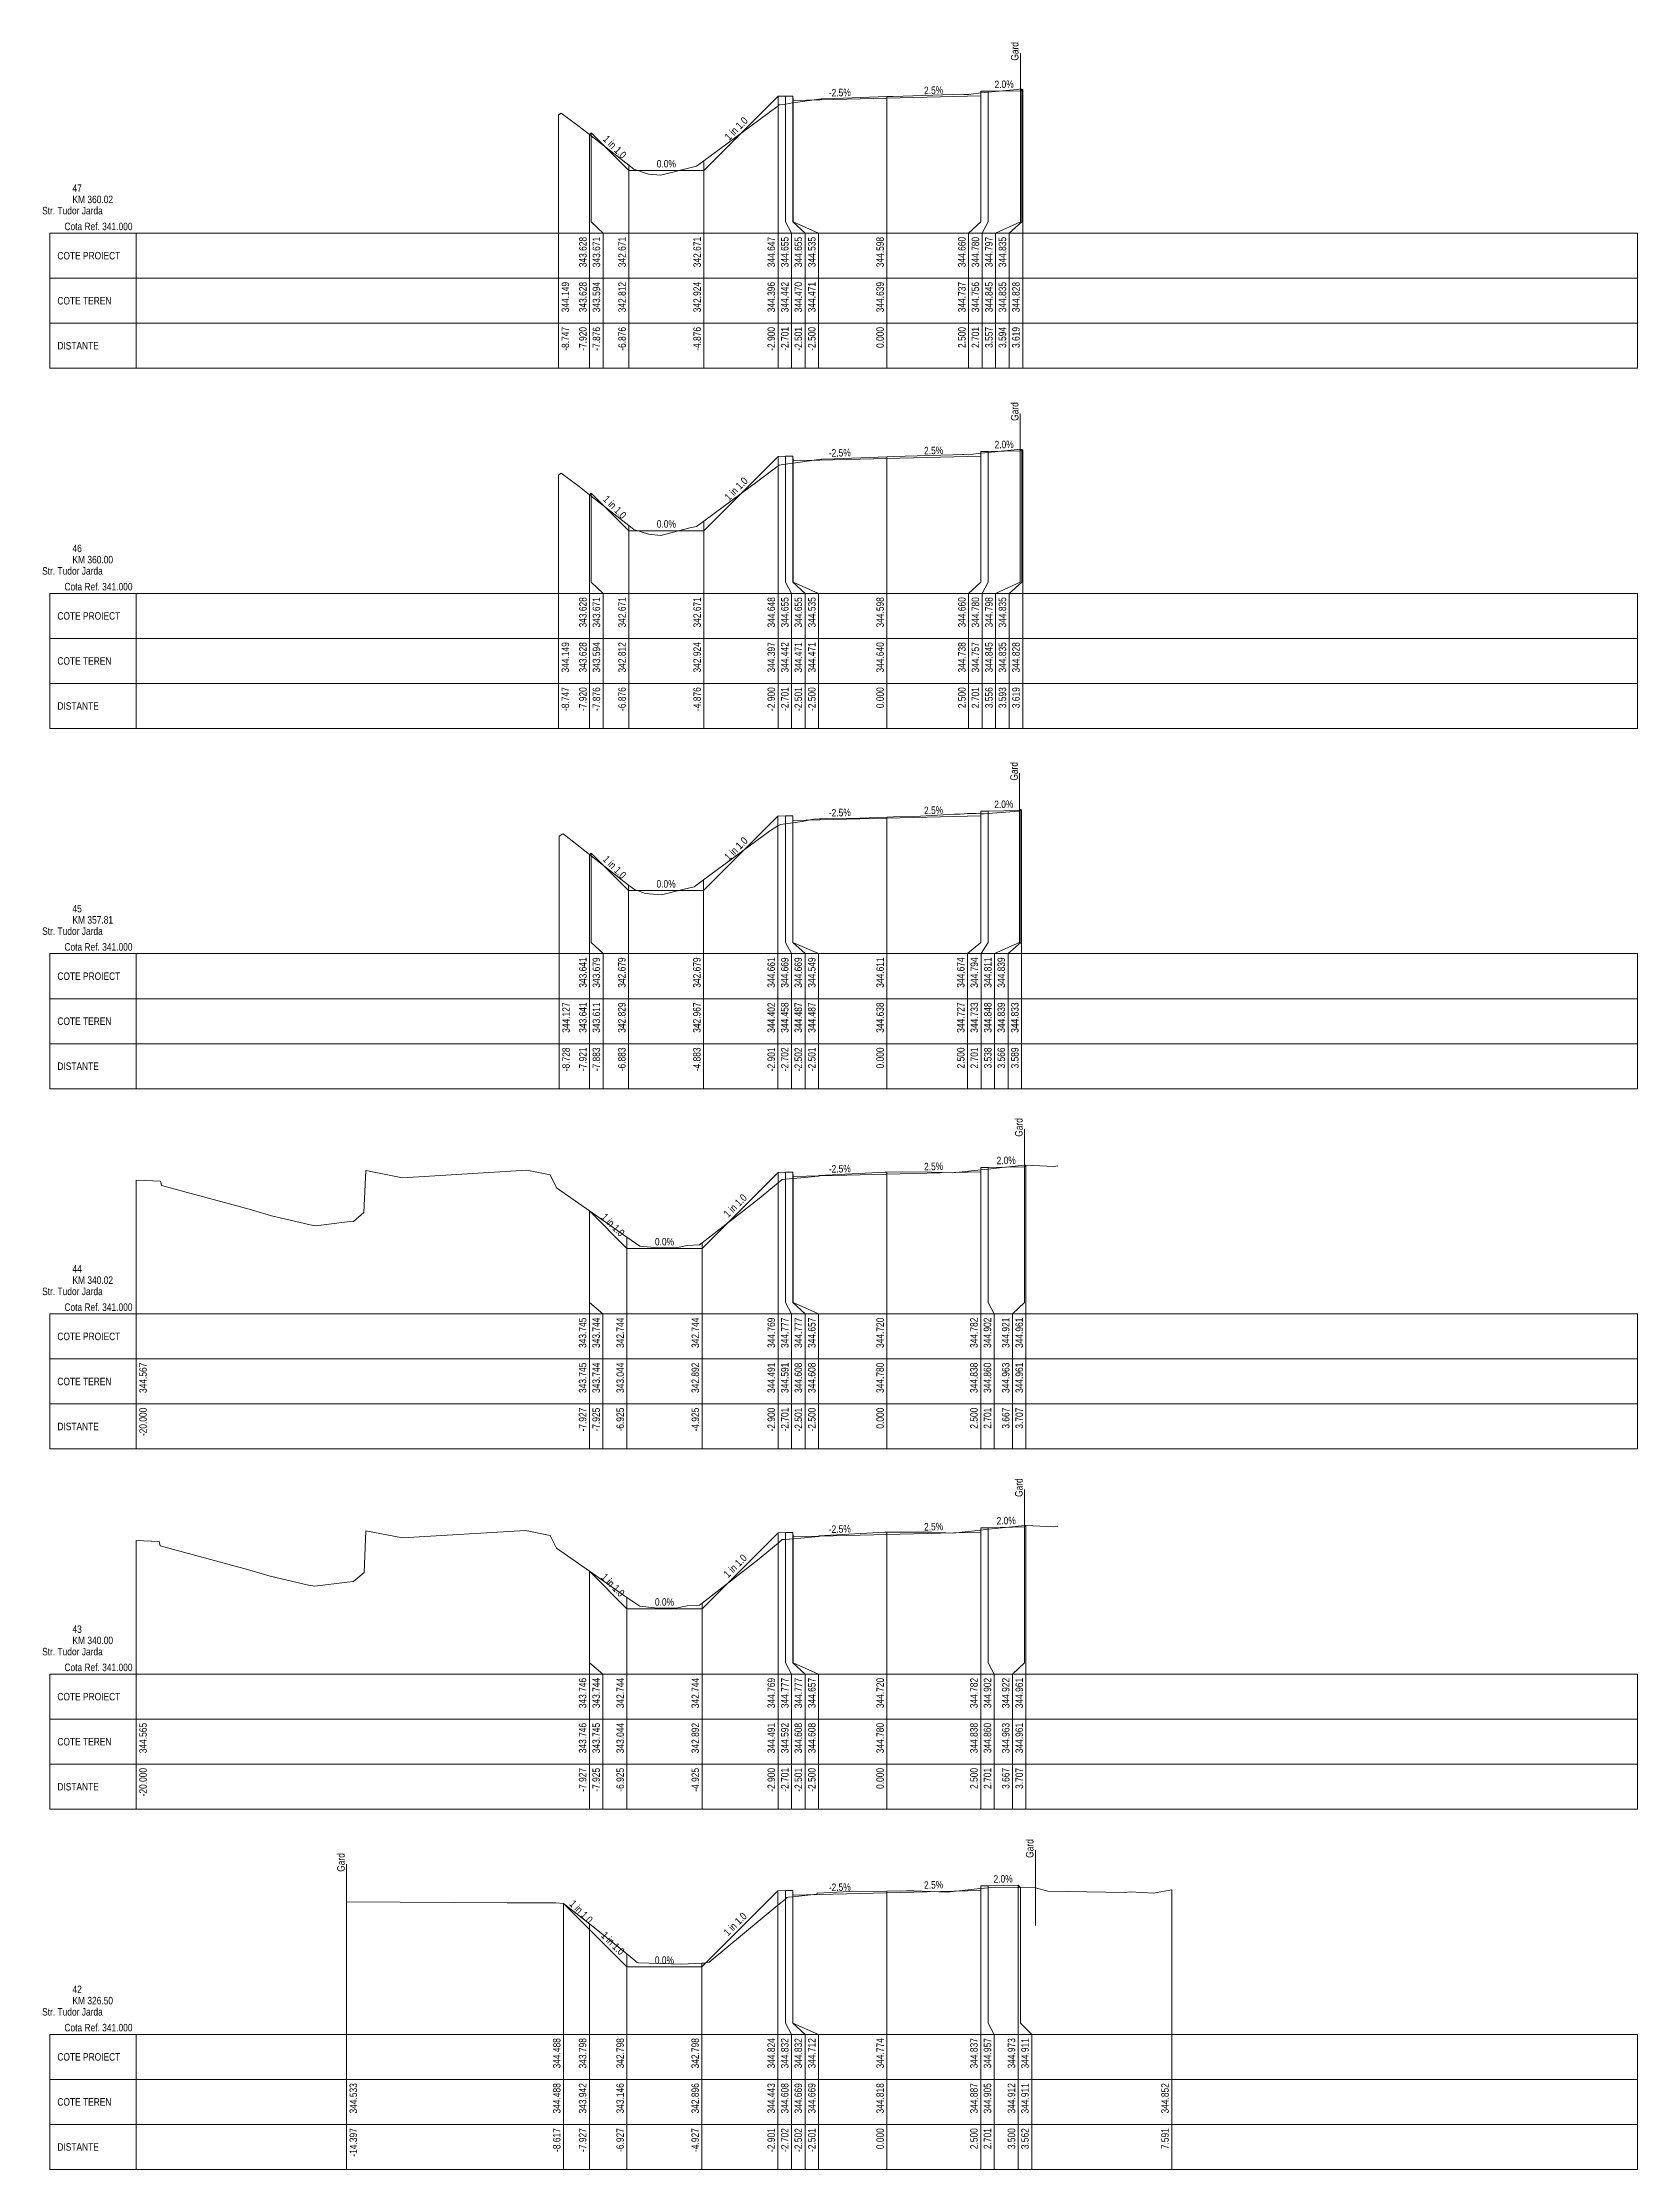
# Model space of a CAD drawing. Extents: x 1 to 634, y 0 to 594.
# Drawn here: x 0.5 to 43, y 394.6 to 451.3 of the extents above; entities that cross this region are included whole.
import ezdxf
from ezdxf.enums import TextEntityAlignment as Align

# ---------------------------------------------------------------- set-up
doc = ezdxf.new("R2010")
doc.units = 0
doc.header["$MEASUREMENT"] = 0
doc.layers.add('ARD-No Plot', color=1, linetype='Continuous', lineweight=0, plot=False)
for name, color, linetype, lineweight in [('DESIGN-TEXT', 7, 'Continuous', 0), ('EXISTING-TEXT', 7, 'Continuous', 0), ('LINES', 7, 'Continuous', 0), ('Text', 7, 'Continuous', 0), ('X-RL', 7, 'Continuous', 0), ('XPLOT-DESIGN', 5, 'Continuous', 0), ('XPLOT-EXISTING', 3, 'Continuous', 0), ('XPLOT-GRADE', 7, 'Continuous', 0), ('XPLOT-KM', 7, 'Continuous', 0), ('XPLOT-TITLE', 7, 'Continuous', 0)]:
    doc.layers.add(name, color=color, linetype=linetype, lineweight=lineweight)
doc.styles.add('$0$$0$Arial', font='arial.ttf', dxfattribs={"width": 0.8})

msp = doc.modelspace()

# ---------------------------------------------------------------- texts
at = {"layer": 'ARD-No Plot', "style": '$0$$0$Arial', "width": 0.8}
for p in [(1.3, 446.7), (1.3, 437.1), (1.3, 427.5), (1.3, 417.9), (1.3, 408.3), (1.3, 398.7)]:
    msp.add_text('Str. Tudor Jarda', height=0.2, dxfattribs=at).set_placement(p, align=Align.CENTER)
at = {"layer": 'DESIGN-TEXT', "style": '$0$$0$Arial', "width": 0.8}
for s, p in [('343.628', (15, 446.1)), ('343.671', (15.36, 446.1)), ('342.671', (16.044, 446.1)), ('342.671', (18.044, 446.1)), ('344.647', (20.02, 446.1)), ('344.655', (20.38, 446.1)), ('344.655', (20.74, 446.1)), ('344.535', (21.1, 446.1)), ('344.598', (22.92, 446.1)), ('344.660', (25.099, 446.1)), ('344.780', (25.459, 446.1)), ('344.797', (25.819, 446.1)), ('344.835', (26.179, 446.1)), ('343.628', (15, 436.5)), ('343.671', (15.36, 436.5)), ('342.671', (16.044, 436.5)), ('342.671', (18.044, 436.5)), ('344.648', (20.02, 436.5)), ('344.655', (20.38, 436.5)), ('344.655', (20.74, 436.5)), ('344.535', (21.1, 436.5)), ('344.598', (22.92, 436.5)), ('344.660', (25.099, 436.5)), ('344.780', (25.459, 436.5)), ('344.798', (25.819, 436.5)), ('344.835', (26.179, 436.5)), ('343.641', (14.999, 426.9)), ('343.679', (15.359, 426.9)), ('342.679', (16.037, 426.9)), ('342.679', (18.037, 426.9)), ('344.661', (20.019, 426.9)), ('344.669', (20.379, 426.9)), ('344.669', (20.739, 426.9)), ('344.549', (21.099, 426.9)), ('344.611', (22.92, 426.9)), ('344.674', (25.069, 426.9)), ('344.794', (25.429, 426.9)), ('344.811', (25.789, 426.9)), ('344.839', (26.149, 426.9)), ('343.745', (14.993, 417.3)), ('343.744', (15.353, 417.3)), ('342.744', (15.995, 417.3)), ('342.744', (17.995, 417.3)), ('344.769', (20.02, 417.3)), ('344.777', (20.38, 417.3)), ('344.777', (20.74, 417.3)), ('344.657', (21.1, 417.3)), ('344.720', (22.92, 417.3)), ('344.782', (25.42, 417.3)), ('344.902', (25.78, 417.3)), ('344.921', (26.267, 417.3)), ('344.961', (26.627, 417.3)), ('343.746', (14.993, 407.7)), ('343.744', (15.353, 407.7)), ('342.744', (15.995, 407.7)), ('342.744', (17.995, 407.7)), ('344.769', (20.02, 407.7)), ('344.777', (20.38, 407.7)), ('344.777', (20.74, 407.7)), ('344.657', (21.1, 407.7)), ('344.720', (22.92, 407.7)), ('344.782', (25.42, 407.7)), ('344.902', (25.78, 407.7)), ('344.922', (26.267, 407.7)), ('344.961', (26.627, 407.7)), ('344.488', (14.303, 398.1)), ('343.798', (14.993, 398.1)), ('342.798', (15.993, 398.1)), ('342.798', (17.993, 398.1)), ('344.824', (20.019, 398.1)), ('344.832', (20.379, 398.1)), ('344.832', (20.739, 398.1)), ('344.712', (21.099, 398.1)), ('344.774', (22.92, 398.1)), ('344.837', (25.42, 398.1)), ('344.957', (25.78, 398.1)), ('344.973', (26.42, 398.1)), ('344.911', (26.78, 398.1))]:
    msp.add_text(s, height=0.2, rotation=90, dxfattribs=at).set_placement(p, align=Align.RIGHT)
at = {"layer": 'EXISTING-TEXT', "style": '$0$$0$Arial', "width": 0.8}
for s, p in [('344.149', (14.533, 444.9)), ('343.628', (15, 444.9)), ('343.594', (15.36, 444.9)), ('342.812', (16.044, 444.9)), ('342.924', (18.044, 444.9)), ('344.396', (20.02, 444.9)), ('344.442', (20.38, 444.9)), ('344.470', (20.74, 444.9)), ('344.471', (21.1, 444.9)), ('344.639', (22.92, 444.9)), ('344.639', (22.92, 444.9)), ('344.737', (25.099, 444.9)), ('344.756', (25.459, 444.9)), ('344.845', (25.819, 444.9)), ('344.845', (25.819, 444.9)), ('344.835', (26.179, 444.9)), ('344.828', (26.539, 444.9)), ('344.149', (14.533, 435.3)), ('343.628', (15, 435.3)), ('343.594', (15.36, 435.3)), ('342.812', (16.044, 435.3)), ('342.924', (18.044, 435.3)), ('344.397', (20.02, 435.3)), ('344.442', (20.38, 435.3)), ('344.471', (20.74, 435.3)), ('344.471', (21.1, 435.3)), ('344.640', (22.92, 435.3)), ('344.640', (22.92, 435.3)), ('344.738', (25.099, 435.3)), ('344.757', (25.459, 435.3)), ('344.845', (25.819, 435.3)), ('344.845', (25.819, 435.3)), ('344.835', (26.179, 435.3)), ('344.828', (26.539, 435.3)), ('344.127', (14.552, 425.7)), ('343.641', (14.999, 425.7)), ('343.611', (15.359, 425.7)), ('342.829', (16.037, 425.7)), ('342.967', (18.037, 425.7)), ('344.402', (20.019, 425.7)), ('344.458', (20.379, 425.7)), ('344.487', (20.739, 425.7)), ('344.487', (21.099, 425.7)), ('344.638', (22.92, 425.7)), ('344.638', (22.92, 425.7)), ('344.727', (25.069, 425.7)), ('344.733', (25.429, 425.7)), ('344.848', (25.789, 425.7)), ('344.848', (25.789, 425.7)), ('344.839', (26.149, 425.7)), ('344.833', (26.509, 425.7)), ('344.567', (3.28, 416.1)), ('344.567', (3.28, 416.1)), ('343.745', (14.993, 416.1)), ('343.744', (15.353, 416.1)), ('343.044', (15.995, 416.1)), ('342.892', (17.995, 416.1)), ('344.491', (20.02, 416.1)), ('344.591', (20.38, 416.1)), ('344.608', (20.74, 416.1)), ('344.608', (21.1, 416.1)), ('344.780', (22.92, 416.1)), ('344.780', (22.92, 416.1)), ('344.838', (25.42, 416.1)), ('344.860', (25.78, 416.1)), ('344.963', (26.267, 416.1)), ('344.963', (26.267, 416.1)), ('344.961', (26.627, 416.1)), ('344.565', (3.28, 406.5)), ('344.565', (3.28, 406.5)), ('343.746', (14.993, 406.5)), ('343.745', (15.353, 406.5)), ('343.044', (15.995, 406.5)), ('342.892', (17.995, 406.5)), ('344.491', (20.02, 406.5)), ('344.592', (20.38, 406.5)), ('344.608', (20.74, 406.5)), ('344.608', (21.1, 406.5)), ('344.780', (22.92, 406.5)), ('344.780', (22.92, 406.5)), ('344.838', (25.42, 406.5)), ('344.860', (25.78, 406.5)), ('344.963', (26.267, 406.5)), ('344.963', (26.267, 406.5)), ('344.961', (26.627, 406.5)), ('344.533', (8.883, 396.9)), ('344.488', (14.303, 396.9)), ('343.942', (14.993, 396.9)), ('343.146', (15.993, 396.9)), ('342.896', (17.993, 396.9)), ('344.443', (20.019, 396.9)), ('344.608', (20.379, 396.9)), ('344.669', (20.739, 396.9)), ('344.669', (21.099, 396.9)), ('344.818', (22.92, 396.9)), ('344.818', (22.92, 396.9)), ('344.887', (25.42, 396.9)), ('344.905', (25.78, 396.9)), ('344.912', (26.42, 396.9)), ('344.911', (26.78, 396.9)), ('344.852', (30.511, 396.9))]:
    msp.add_text(s, height=0.2, rotation=90, dxfattribs=at).set_placement(p, align=Align.RIGHT)
at = {"layer": 'Text', "style": '$0$$0$Arial', "width": 0.8}
for p in [(26.507, 450.797), (26.506, 441.198), (26.488, 431.611), (26.617, 422.121), (26.617, 412.522), (8.553, 402.533), (26.907, 402.905)]:
    msp.add_text('Gard', height=0.2, rotation=90, dxfattribs=at).set_placement(p)
for s, p in [('-8.747', (14.533, 443.7)), ('-8.747', (14.533, 443.7)), ('-7.920', (15, 443.7)), ('-7.920', (15, 443.7)), ('-7.920', (15, 443.7)), ('-7.876', (15.36, 443.7)), ('-7.876', (15.36, 443.7)), ('-7.876', (15.36, 443.7)), ('-6.876', (16.044, 443.7)), ('-6.876', (16.044, 443.7)), ('-6.876', (16.044, 443.7)), ('-4.876', (18.044, 443.7)), ('-4.876', (18.044, 443.7)), ('-4.876', (18.044, 443.7)), ('-2.900', (20.02, 443.7)), ('-2.900', (20.02, 443.7)), ('-2.900', (20.02, 443.7)), ('-2.701', (20.38, 443.7)), ('-2.701', (20.38, 443.7)), ('-2.701', (20.38, 443.7)), ('-2.501', (20.74, 443.7)), ('-2.501', (20.74, 443.7)), ('-2.501', (20.74, 443.7)), ('-2.500', (21.1, 443.7)), ('-2.500', (21.1, 443.7)), ('-2.500', (21.1, 443.7)), ('0.000', (22.92, 443.7)), ('0.000', (22.92, 443.7)), ('0.000', (22.92, 443.7)), ('2.500', (25.099, 443.7)), ('2.500', (25.099, 443.7)), ('2.500', (25.099, 443.7)), ('2.701', (25.459, 443.7)), ('2.701', (25.459, 443.7)), ('2.701', (25.459, 443.7)), ('3.557', (25.819, 443.7)), ('3.557', (25.819, 443.7)), ('3.557', (25.819, 443.7)), ('3.594', (26.179, 443.7)), ('3.594', (26.179, 443.7)), ('3.594', (26.179, 443.7)), ('3.619', (26.539, 443.7)), ('3.619', (26.539, 443.7)), ('-8.747', (14.533, 434.1)), ('-8.747', (14.533, 434.1)), ('-7.920', (15, 434.1)), ('-7.920', (15, 434.1)), ('-7.920', (15, 434.1)), ('-7.876', (15.36, 434.1)), ('-7.876', (15.36, 434.1)), ('-7.876', (15.36, 434.1)), ('-6.876', (16.044, 434.1)), ('-6.876', (16.044, 434.1)), ('-6.876', (16.044, 434.1)), ('-4.876', (18.044, 434.1)), ('-4.876', (18.044, 434.1)), ('-4.876', (18.044, 434.1)), ('-2.900', (20.02, 434.1)), ('-2.900', (20.02, 434.1)), ('-2.900', (20.02, 434.1)), ('-2.701', (20.38, 434.1)), ('-2.701', (20.38, 434.1)), ('-2.701', (20.38, 434.1)), ('-2.501', (20.74, 434.1)), ('-2.501', (20.74, 434.1)), ('-2.501', (20.74, 434.1)), ('-2.500', (21.1, 434.1)), ('-2.500', (21.1, 434.1)), ('-2.500', (21.1, 434.1)), ('0.000', (22.92, 434.1)), ('0.000', (22.92, 434.1)), ('0.000', (22.92, 434.1)), ('2.500', (25.099, 434.1)), ('2.500', (25.099, 434.1)), ('2.500', (25.099, 434.1)), ('2.701', (25.459, 434.1)), ('2.701', (25.459, 434.1)), ('2.701', (25.459, 434.1)), ('3.556', (25.819, 434.1)), ('3.556', (25.819, 434.1)), ('3.556', (25.819, 434.1)), ('3.593', (26.179, 434.1)), ('3.593', (26.179, 434.1)), ('3.593', (26.179, 434.1)), ('3.619', (26.539, 434.1)), ('3.619', (26.539, 434.1)), ('-8.728', (14.552, 424.5)), ('-8.728', (14.552, 424.5)), ('-7.921', (14.999, 424.5)), ('-7.921', (14.999, 424.5)), ('-7.921', (14.999, 424.5)), ('-7.883', (15.359, 424.5)), ('-7.883', (15.359, 424.5)), ('-7.883', (15.359, 424.5)), ('-6.883', (16.037, 424.5)), ('-6.883', (16.037, 424.5)), ('-6.883', (16.037, 424.5)), ('-4.883', (18.037, 424.5)), ('-4.883', (18.037, 424.5)), ('-4.883', (18.037, 424.5)), ('-2.901', (20.019, 424.5)), ('-2.901', (20.019, 424.5)), ('-2.901', (20.019, 424.5)), ('-2.702', (20.379, 424.5)), ('-2.702', (20.379, 424.5)), ('-2.702', (20.379, 424.5)), ('-2.502', (20.739, 424.5)), ('-2.502', (20.739, 424.5)), ('-2.502', (20.739, 424.5)), ('-2.501', (21.099, 424.5)), ('-2.501', (21.099, 424.5)), ('-2.501', (21.099, 424.5)), ('0.000', (22.92, 424.5)), ('0.000', (22.92, 424.5)), ('0.000', (22.92, 424.5)), ('2.500', (25.069, 424.5)), ('2.500', (25.069, 424.5)), ('2.500', (25.069, 424.5)), ('2.701', (25.429, 424.5)), ('2.701', (25.429, 424.5)), ('2.701', (25.429, 424.5)), ('3.538', (25.789, 424.5)), ('3.538', (25.789, 424.5)), ('3.538', (25.789, 424.5)), ('3.566', (26.149, 424.5)), ('3.566', (26.149, 424.5)), ('3.566', (26.149, 424.5)), ('3.589', (26.509, 424.5)), ('3.589', (26.509, 424.5)), ('-20.000', (3.28, 414.9)), ('-20.000', (3.28, 414.9)), ('-20.000', (3.28, 414.9)), ('-20.000', (3.28, 414.9)), ('-7.927', (14.993, 414.9)), ('-7.927', (14.993, 414.9)), ('-7.927', (14.993, 414.9)), ('-7.925', (15.353, 414.9)), ('-7.925', (15.353, 414.9)), ('-7.925', (15.353, 414.9)), ('-6.925', (15.995, 414.9)), ('-6.925', (15.995, 414.9)), ('-6.925', (15.995, 414.9)), ('-4.925', (17.995, 414.9)), ('-4.925', (17.995, 414.9)), ('-4.925', (17.995, 414.9)), ('-2.900', (20.02, 414.9)), ('-2.900', (20.02, 414.9)), ('-2.900', (20.02, 414.9)), ('-2.701', (20.38, 414.9)), ('-2.701', (20.38, 414.9)), ('-2.701', (20.38, 414.9)), ('-2.501', (20.74, 414.9)), ('-2.501', (20.74, 414.9)), ('-2.501', (20.74, 414.9)), ('-2.500', (21.1, 414.9)), ('-2.500', (21.1, 414.9)), ('-2.500', (21.1, 414.9)), ('0.000', (22.92, 414.9)), ('0.000', (22.92, 414.9)), ('0.000', (22.92, 414.9)), ('2.500', (25.42, 414.9)), ('2.500', (25.42, 414.9)), ('2.500', (25.42, 414.9)), ('2.701', (25.78, 414.9)), ('2.701', (25.78, 414.9)), ('2.701', (25.78, 414.9)), ('3.667', (26.267, 414.9)), ('3.667', (26.267, 414.9)), ('3.667', (26.267, 414.9)), ('3.707', (26.627, 414.9)), ('3.707', (26.627, 414.9)), ('3.707', (26.627, 414.9)), ('-20.000', (3.28, 405.3)), ('-20.000', (3.28, 405.3)), ('-20.000', (3.28, 405.3)), ('-20.000', (3.28, 405.3)), ('-7.927', (14.993, 405.3)), ('-7.927', (14.993, 405.3)), ('-7.927', (14.993, 405.3)), ('-7.925', (15.353, 405.3)), ('-7.925', (15.353, 405.3)), ('-7.925', (15.353, 405.3)), ('-6.925', (15.995, 405.3)), ('-6.925', (15.995, 405.3)), ('-6.925', (15.995, 405.3)), ('-4.925', (17.995, 405.3)), ('-4.925', (17.995, 405.3)), ('-4.925', (17.995, 405.3)), ('-2.900', (20.02, 405.3)), ('-2.900', (20.02, 405.3)), ('-2.900', (20.02, 405.3)), ('-2.701', (20.38, 405.3)), ('-2.701', (20.38, 405.3)), ('-2.701', (20.38, 405.3)), ('-2.501', (20.74, 405.3)), ('-2.501', (20.74, 405.3)), ('-2.501', (20.74, 405.3)), ('-2.500', (21.1, 405.3)), ('-2.500', (21.1, 405.3)), ('-2.500', (21.1, 405.3)), ('0.000', (22.92, 405.3)), ('0.000', (22.92, 405.3)), ('0.000', (22.92, 405.3)), ('2.500', (25.42, 405.3)), ('2.500', (25.42, 405.3)), ('2.500', (25.42, 405.3)), ('2.701', (25.78, 405.3)), ('2.701', (25.78, 405.3)), ('2.701', (25.78, 405.3)), ('3.667', (26.267, 405.3)), ('3.667', (26.267, 405.3)), ('3.667', (26.267, 405.3)), ('3.707', (26.627, 405.3)), ('3.707', (26.627, 405.3)), ('3.707', (26.627, 405.3)), ('-14.397', (8.883, 395.7)), ('-14.397', (8.883, 395.7)), ('-8.617', (14.303, 395.7)), ('-8.617', (14.303, 395.7)), ('-8.617', (14.303, 395.7)), ('-7.927', (14.993, 395.7)), ('-7.927', (14.993, 395.7)), ('-7.927', (14.993, 395.7)), ('-6.927', (15.993, 395.7)), ('-6.927', (15.993, 395.7)), ('-6.927', (15.993, 395.7)), ('-4.927', (17.993, 395.7)), ('-4.927', (17.993, 395.7)), ('-4.927', (17.993, 395.7)), ('-2.901', (20.019, 395.7)), ('-2.901', (20.019, 395.7)), ('-2.901', (20.019, 395.7)), ('-2.702', (20.379, 395.7)), ('-2.702', (20.379, 395.7)), ('-2.702', (20.379, 395.7)), ('-2.502', (20.739, 395.7)), ('-2.502', (20.739, 395.7)), ('-2.502', (20.739, 395.7)), ('-2.501', (21.099, 395.7)), ('-2.501', (21.099, 395.7)), ('-2.501', (21.099, 395.7)), ('0.000', (22.92, 395.7)), ('0.000', (22.92, 395.7)), ('0.000', (22.92, 395.7)), ('2.500', (25.42, 395.7)), ('2.500', (25.42, 395.7)), ('2.500', (25.42, 395.7)), ('2.701', (25.78, 395.7)), ('2.701', (25.78, 395.7)), ('2.701', (25.78, 395.7)), ('3.500', (26.42, 395.7)), ('3.500', (26.42, 395.7)), ('3.500', (26.42, 395.7)), ('3.562', (26.78, 395.7)), ('3.562', (26.78, 395.7)), ('3.562', (26.78, 395.7)), ('7.591', (30.511, 395.7)), ('7.591', (30.511, 395.7))]:
    msp.add_text(s, height=0.2, rotation=90, dxfattribs=at).set_placement(p, align=Align.RIGHT)
at = {"layer": 'X-RL', "style": '$0$$0$Arial', "width": 0.8}
for p in [(2.9, 446.28), (2.9, 436.68), (2.9, 427.08), (2.9, 417.48), (2.9, 407.88), (2.9, 398.28)]:
    msp.add_text('Cota Ref. 341.000', height=0.2, dxfattribs=at).set_placement(p, align=Align.RIGHT)
at = {"layer": 'XPLOT-GRADE', "style": '$0$$0$Arial', "width": 0.8}
for s, rotation, p in [('-2.5%', 1.4321, (21.748, 449.847)), ('2.5%', 1.4321, (24.248, 449.909)), ('2.0%', 1.1458, (26.127, 450.069)), ('1 in 1.0', 45, (19.055, 448.916)), ('1 in 1.0', 315, (15.68, 448.428)), ('0.0%', 0, (17.124, 447.951)), ('-2.5%', 1.4321, (21.748, 440.247)), ('2.5%', 1.4321, (24.248, 440.309)), ('2.0%', 1.1458, (26.127, 440.469)), ('1 in 1.0', 45, (19.055, 439.316)), ('1 in 1.0', 315, (15.68, 438.828)), ('0.0%', 0, (17.124, 438.351)), ('-2.5%', 1.4321, (21.748, 430.66)), ('2.5%', 1.4321, (24.248, 430.723)), ('2.0%', 1.1458, (26.118, 430.882)), ('1 in 1.0', 45, (19.052, 429.727)), ('1 in 1.0', 315, (15.674, 429.236)), ('0.0%', 0, (17.117, 428.759)), ('-2.5%', 1.4321, (21.748, 421.168)), ('2.5%', 1.4321, (24.248, 421.231)), ('2.0%', 1.1458, (26.182, 421.392)), ('1 in 1.0', 45, (19.031, 420.213)), ('1 in 1.0', 315, (15.631, 419.701)), ('0.0%', 0, (17.075, 419.224)), ('-2.5%', 1.4321, (21.748, 411.568)), ('2.5%', 1.4321, (24.248, 411.631)), ('2.0%', 1.1458, (26.182, 411.792)), ('1 in 1.0', 45, (19.031, 410.613)), ('1 in 1.0', 315, (15.631, 410.101)), ('0.0%', 0, (17.075, 409.624)), ('2.0%', 1.1458, (26.099, 402.245)), ('-2.5%', 1.4321, (21.747, 402.023)), ('2.5%', 1.4321, (24.248, 402.085)), ('1 in 1.0', 315, (14.785, 401.4)), ('1 in 1.0', 45, (19.029, 401.067)), ('1 in 1.0', 315, (15.63, 400.555)), ('0.0%', 0, (17.073, 400.078))]:
    msp.add_text(s, height=0.2, rotation=rotation, dxfattribs=at).set_placement(p, align=Align.CENTER)
at = {"layer": 'XPLOT-KM', "style": '$0$$0$Arial', "width": 0.8}
for s, p in [('47', (1.3, 447.3)), ('KM 360.02', (1.3, 447)), ('46', (1.3, 437.7)), ('KM 360.00', (1.3, 437.4)), ('45', (1.3, 428.1)), ('KM 357.81', (1.3, 427.8)), ('44', (1.3, 418.5)), ('KM 340.02', (1.3, 418.2)), ('43', (1.3, 408.9)), ('KM 340.00', (1.3, 408.6)), ('42', (1.3, 399.3)), ('KM 326.50', (1.3, 399))]:
    msp.add_text(s, height=0.2, dxfattribs=at).set_placement(p)
at = {"layer": 'XPLOT-TITLE', "style": '$0$$0$Arial', "width": 0.8}
for s, p in [('COTE PROIECT', (0.898, 445.5)), ('COTE TEREN', (0.898, 444.3)), ('DISTANTE', (0.898, 443.1)), ('COTE PROIECT', (0.898, 435.9)), ('COTE TEREN', (0.898, 434.7)), ('DISTANTE', (0.898, 433.5)), ('COTE PROIECT', (0.898, 426.3)), ('COTE TEREN', (0.898, 425.1)), ('DISTANTE', (0.898, 423.9)), ('COTE PROIECT', (0.898, 416.7)), ('COTE TEREN', (0.898, 415.5)), ('DISTANTE', (0.898, 414.3)), ('COTE PROIECT', (0.898, 407.1)), ('COTE TEREN', (0.898, 405.9)), ('DISTANTE', (0.898, 404.7)), ('COTE PROIECT', (0.898, 397.5)), ('COTE TEREN', (0.898, 396.3)), ('DISTANTE', (0.898, 395.1))]:
    msp.add_text(s, height=0.2, dxfattribs=at).set_placement(p)

# ---------------------------------------------------------------- linework, layer by layer
at = {"layer": 'LINES'}
for p, q in [((26.557, 450.997), (26.557, 448.997)), ((26.557, 446.5), (26.557, 450.045)), ((26.557, 446.5), (26.557, 450.045)), ((26.557, 446.5), (26.557, 450.045)), ((20.1, 446.5), (20.1, 449.847)), ((20.1, 446.5), (20.1, 449.847)), ((20.1, 446.5), (20.1, 449.847)), ((20.299, 446.5), (20.299, 449.855)), ((20.299, 446.5), (20.299, 449.855)), ((20.299, 446.5), (20.299, 449.855)), ((20.499, 446.5), (20.499, 449.855)), ((20.499, 446.5), (20.499, 449.855)), ((20.499, 446.5), (20.499, 449.855)), ((20.5, 446.5), (20.5, 449.735)), ((20.5, 446.5), (20.5, 449.735)), ((20.5, 446.5), (20.5, 449.735)), ((23, 446.5), (23, 449.839)), ((23, 446.5), (23, 449.839)), ((23, 446.5), (23, 449.839)), ((25.5, 446.5), (25.5, 449.937)), ((25.5, 446.5), (25.5, 449.937)), ((25.5, 446.5), (25.5, 449.937)), ((25.701, 446.5), (25.701, 449.98)), ((25.701, 446.5), (25.701, 449.98)), ((25.701, 446.5), (25.701, 449.98)), ((26.594, 446.5), (26.594, 450.035)), ((26.594, 446.5), (26.594, 450.035)), ((26.594, 446.5), (26.594, 450.035)), ((26.619, 446.5), (26.619, 450.028)), ((26.619, 446.5), (26.619, 450.028)), ((14.253, 446.5), (14.253, 449.349)), ((14.253, 446.5), (14.253, 449.349)), ((15.08, 446.5), (15.08, 448.828)), ((15.08, 446.5), (15.08, 448.828)), ((15.08, 446.5), (15.08, 448.828)), ((15.124, 446.5), (15.124, 448.871)), ((15.124, 446.5), (15.124, 448.871)), ((15.124, 446.5), (15.124, 448.871)), ((16.124, 446.5), (16.124, 448.012)), ((16.124, 446.5), (16.124, 448.012)), ((16.124, 446.5), (16.124, 448.012)), ((18.124, 446.5), (18.124, 448.124)), ((18.124, 446.5), (18.124, 448.124)), ((18.124, 446.5), (18.124, 448.124)), ((0.698, 445), (0.698, 446.2)), ((0.698, 446.2), (3, 446.2)), ((3, 442.6), (3, 446.2)), ((3, 446.2), (43, 446.2)), ((14.253, 446.2), (14.253, 446.5)), ((14.253, 446.2), (14.253, 446.5)), ((14.253, 442.6), (14.253, 446.2)), ((14.253, 442.6), (14.253, 446.2)), ((15.08, 446.2), (15.08, 446.5)), ((15.08, 446.2), (15.08, 446.5)), ((15.08, 446.2), (15.08, 446.5)), ((15.08, 442.6), (15.08, 446.2)), ((15.08, 442.6), (15.08, 446.2)), ((15.08, 442.6), (15.08, 446.2)), ((15.44, 446.2), (15.124, 446.5)), ((15.44, 446.2), (15.124, 446.5)), ((15.44, 446.2), (15.124, 446.5)), ((15.44, 442.6), (15.44, 446.2)), ((15.44, 442.6), (15.44, 446.2)), ((15.44, 442.6), (15.44, 446.2)), ((16.124, 446.2), (16.124, 446.5)), ((16.124, 446.2), (16.124, 446.5)), ((16.124, 446.2), (16.124, 446.5)), ((16.124, 442.6), (16.124, 446.2)), ((16.124, 442.6), (16.124, 446.2)), ((16.124, 442.6), (16.124, 446.2)), ((18.124, 446.2), (18.124, 446.5)), ((18.124, 446.2), (18.124, 446.5)), ((18.124, 446.2), (18.124, 446.5)), ((18.124, 442.6), (18.124, 446.2)), ((18.124, 442.6), (18.124, 446.2)), ((18.124, 442.6), (18.124, 446.2)), ((20.1, 446.2), (20.1, 446.5)), ((20.1, 446.2), (20.1, 446.5)), ((20.1, 446.2), (20.1, 446.5)), ((20.1, 442.6), (20.1, 446.2)), ((20.1, 442.6), (20.1, 446.2)), ((20.1, 442.6), (20.1, 446.2)), ((20.46, 446.2), (20.299, 446.5)), ((20.46, 446.2), (20.299, 446.5)), ((20.46, 446.2), (20.299, 446.5)), ((20.46, 442.6), (20.46, 446.2)), ((20.46, 442.6), (20.46, 446.2)), ((20.46, 442.6), (20.46, 446.2)), ((20.82, 446.2), (20.499, 446.5)), ((20.82, 446.2), (20.499, 446.5)), ((20.82, 446.2), (20.499, 446.5)), ((21.18, 446.2), (20.5, 446.5)), ((21.18, 446.2), (20.5, 446.5)), ((21.18, 446.2), (20.5, 446.5)), ((20.82, 442.6), (20.82, 446.2)), ((20.82, 442.6), (20.82, 446.2)), ((20.82, 442.6), (20.82, 446.2)), ((21.18, 442.6), (21.18, 446.2)), ((21.18, 442.6), (21.18, 446.2)), ((21.18, 442.6), (21.18, 446.2)), ((23, 446.2), (23, 446.5)), ((23, 446.2), (23, 446.5)), ((23, 446.2), (23, 446.5)), ((23, 442.6), (23, 446.2)), ((23, 442.6), (23, 446.2)), ((23, 442.6), (23, 446.2)), ((25.179, 446.2), (25.5, 446.5)), ((25.179, 446.2), (25.5, 446.5)), ((25.179, 446.2), (25.5, 446.5)), ((25.179, 442.6), (25.179, 446.2)), ((25.179, 442.6), (25.179, 446.2)), ((25.179, 442.6), (25.179, 446.2)), ((25.539, 446.2), (25.701, 446.5)), ((25.539, 446.2), (25.701, 446.5)), ((25.539, 446.2), (25.701, 446.5)), ((25.539, 442.6), (25.539, 446.2)), ((25.539, 442.6), (25.539, 446.2)), ((25.539, 442.6), (25.539, 446.2)), ((25.899, 446.2), (26.557, 446.5)), ((25.899, 446.2), (26.557, 446.5)), ((25.899, 446.2), (26.557, 446.5)), ((25.899, 442.6), (25.899, 446.2)), ((25.899, 442.6), (25.899, 446.2)), ((25.899, 442.6), (25.899, 446.2)), ((26.259, 446.2), (26.594, 446.5)), ((26.259, 446.2), (26.594, 446.5)), ((26.259, 446.2), (26.594, 446.5)), ((26.259, 442.6), (26.259, 446.2)), ((26.259, 442.6), (26.259, 446.2)), ((26.259, 442.6), (26.259, 446.2)), ((26.619, 446.2), (26.619, 446.5)), ((26.619, 446.2), (26.619, 446.5)), ((26.619, 442.6), (26.619, 446.2)), ((26.619, 442.6), (26.619, 446.2)), ((43, 442.6), (43, 446.2)), ((0.698, 443.8), (0.698, 445)), ((0.698, 445), (3, 445)), ((3, 445), (0.698, 445)), ((3, 445), (43, 445)), ((0.698, 442.6), (0.698, 443.8)), ((0.698, 443.8), (3, 443.8)), ((3, 443.8), (0.698, 443.8)), ((3, 443.8), (43, 443.8)), ((3, 442.6), (0.698, 442.6)), ((3, 442.6), (43, 442.6)), ((26.556, 441.398), (26.556, 439.398)), ((26.556, 436.9), (26.556, 440.445)), ((26.556, 436.9), (26.556, 440.445)), ((26.556, 436.9), (26.556, 440.445)), ((26.593, 436.9), (26.593, 440.435)), ((26.593, 436.9), (26.593, 440.435)), ((26.593, 436.9), (26.593, 440.435)), ((26.619, 436.9), (26.619, 440.428)), ((26.619, 436.9), (26.619, 440.428)), ((20.1, 436.9), (20.1, 440.248)), ((20.1, 436.9), (20.1, 440.248)), ((20.1, 436.9), (20.1, 440.248)), ((20.299, 436.9), (20.299, 440.255)), ((20.299, 436.9), (20.299, 440.255)), ((20.299, 436.9), (20.299, 440.255)), ((20.499, 436.9), (20.499, 440.255)), ((20.499, 436.9), (20.499, 440.255)), ((20.499, 436.9), (20.499, 440.255)), ((20.5, 436.9), (20.5, 440.135)), ((20.5, 436.9), (20.5, 440.135)), ((20.5, 436.9), (20.5, 440.135)), ((23, 436.9), (23, 440.24)), ((23, 436.9), (23, 440.24)), ((23, 436.9), (23, 440.24)), ((25.5, 436.9), (25.5, 440.338)), ((25.5, 436.9), (25.5, 440.338)), ((25.5, 436.9), (25.5, 440.338)), ((25.701, 436.9), (25.701, 440.38)), ((25.701, 436.9), (25.701, 440.38)), ((25.701, 436.9), (25.701, 440.38)), ((14.253, 436.9), (14.253, 439.749)), ((14.253, 436.9), (14.253, 439.749)), ((15.124, 436.9), (15.124, 439.271)), ((15.124, 436.9), (15.124, 439.271)), ((15.124, 436.9), (15.124, 439.271)), ((15.08, 436.9), (15.08, 439.228)), ((15.08, 436.9), (15.08, 439.228)), ((15.08, 436.9), (15.08, 439.228)), ((16.124, 436.9), (16.124, 438.412)), ((16.124, 436.9), (16.124, 438.412)), ((16.124, 436.9), (16.124, 438.412)), ((18.124, 436.9), (18.124, 438.524)), ((18.124, 436.9), (18.124, 438.524)), ((18.124, 436.9), (18.124, 438.524)), ((0.698, 435.4), (0.698, 436.6)), ((0.698, 436.6), (3, 436.6)), ((3, 433), (3, 436.6)), ((3, 436.6), (43, 436.6)), ((14.253, 436.6), (14.253, 436.9)), ((14.253, 436.6), (14.253, 436.9)), ((14.253, 433), (14.253, 436.6)), ((14.253, 433), (14.253, 436.6)), ((15.08, 436.6), (15.08, 436.9)), ((15.08, 436.6), (15.08, 436.9)), ((15.08, 436.6), (15.08, 436.9)), ((15.08, 433), (15.08, 436.6)), ((15.08, 433), (15.08, 436.6)), ((15.08, 433), (15.08, 436.6)), ((15.44, 436.6), (15.124, 436.9)), ((15.44, 436.6), (15.124, 436.9)), ((15.44, 436.6), (15.124, 436.9)), ((15.44, 433), (15.44, 436.6)), ((15.44, 433), (15.44, 436.6)), ((15.44, 433), (15.44, 436.6)), ((16.124, 436.6), (16.124, 436.9)), ((16.124, 436.6), (16.124, 436.9)), ((16.124, 436.6), (16.124, 436.9)), ((16.124, 433), (16.124, 436.6)), ((16.124, 433), (16.124, 436.6)), ((16.124, 433), (16.124, 436.6)), ((18.124, 436.6), (18.124, 436.9)), ((18.124, 436.6), (18.124, 436.9)), ((18.124, 436.6), (18.124, 436.9)), ((18.124, 433), (18.124, 436.6)), ((18.124, 433), (18.124, 436.6)), ((18.124, 433), (18.124, 436.6)), ((20.1, 436.6), (20.1, 436.9)), ((20.1, 436.6), (20.1, 436.9)), ((20.1, 436.6), (20.1, 436.9)), ((20.1, 433), (20.1, 436.6)), ((20.1, 433), (20.1, 436.6)), ((20.1, 433), (20.1, 436.6)), ((20.46, 436.6), (20.299, 436.9)), ((20.46, 436.6), (20.299, 436.9)), ((20.46, 436.6), (20.299, 436.9)), ((20.46, 433), (20.46, 436.6)), ((20.46, 433), (20.46, 436.6)), ((20.46, 433), (20.46, 436.6)), ((20.82, 436.6), (20.499, 436.9)), ((20.82, 436.6), (20.499, 436.9)), ((20.82, 436.6), (20.499, 436.9)), ((21.18, 436.6), (20.5, 436.9)), ((21.18, 436.6), (20.5, 436.9)), ((21.18, 436.6), (20.5, 436.9)), ((20.82, 433), (20.82, 436.6)), ((20.82, 433), (20.82, 436.6)), ((20.82, 433), (20.82, 436.6)), ((21.18, 433), (21.18, 436.6)), ((21.18, 433), (21.18, 436.6)), ((21.18, 433), (21.18, 436.6)), ((23, 436.6), (23, 436.9)), ((23, 436.6), (23, 436.9)), ((23, 436.6), (23, 436.9)), ((23, 433), (23, 436.6)), ((23, 433), (23, 436.6)), ((23, 433), (23, 436.6)), ((25.179, 436.6), (25.5, 436.9)), ((25.179, 436.6), (25.5, 436.9)), ((25.179, 436.6), (25.5, 436.9)), ((25.179, 433), (25.179, 436.6)), ((25.179, 433), (25.179, 436.6)), ((25.179, 433), (25.179, 436.6)), ((25.539, 436.6), (25.701, 436.9)), ((25.539, 436.6), (25.701, 436.9)), ((25.539, 436.6), (25.701, 436.9)), ((25.539, 433), (25.539, 436.6)), ((25.539, 433), (25.539, 436.6)), ((25.539, 433), (25.539, 436.6)), ((25.899, 436.6), (26.556, 436.9)), ((25.899, 436.6), (26.556, 436.9)), ((25.899, 436.6), (26.556, 436.9)), ((25.899, 433), (25.899, 436.6)), ((25.899, 433), (25.899, 436.6)), ((25.899, 433), (25.899, 436.6)), ((26.259, 436.6), (26.593, 436.9)), ((26.259, 436.6), (26.593, 436.9)), ((26.259, 436.6), (26.593, 436.9)), ((26.259, 433), (26.259, 436.6)), ((26.259, 433), (26.259, 436.6)), ((26.259, 433), (26.259, 436.6)), ((26.619, 436.6), (26.619, 436.9)), ((26.619, 436.6), (26.619, 436.9)), ((26.619, 433), (26.619, 436.6)), ((26.619, 433), (26.619, 436.6)), ((43, 433), (43, 436.6)), ((0.698, 434.2), (0.698, 435.4)), ((0.698, 435.4), (3, 435.4)), ((3, 435.4), (0.698, 435.4)), ((3, 435.4), (43, 435.4)), ((0.698, 433), (0.698, 434.2)), ((0.698, 434.2), (3, 434.2)), ((3, 434.2), (0.698, 434.2)), ((3, 434.2), (43, 434.2)), ((3, 433), (0.698, 433)), ((3, 433), (43, 433)), ((26.538, 431.811), (26.538, 429.811)), ((25.701, 427.3), (25.701, 430.794)), ((25.701, 427.3), (25.701, 430.794)), ((25.701, 427.3), (25.701, 430.794)), ((26.538, 427.3), (26.538, 430.848)), ((26.538, 427.3), (26.538, 430.848)), ((26.538, 427.3), (26.538, 430.848)), ((26.566, 427.3), (26.566, 430.839)), ((26.566, 427.3), (26.566, 430.839)), ((26.566, 427.3), (26.566, 430.839)), ((26.589, 427.3), (26.589, 430.833)), ((26.589, 427.3), (26.589, 430.833)), ((20.099, 427.3), (20.099, 430.661)), ((20.099, 427.3), (20.099, 430.661)), ((20.099, 427.3), (20.099, 430.661)), ((20.298, 427.3), (20.298, 430.669)), ((20.298, 427.3), (20.298, 430.669)), ((20.298, 427.3), (20.298, 430.669)), ((20.498, 427.3), (20.498, 430.669)), ((20.498, 427.3), (20.498, 430.669)), ((20.498, 427.3), (20.498, 430.669)), ((20.499, 427.3), (20.499, 430.549)), ((20.499, 427.3), (20.499, 430.549)), ((20.499, 427.3), (20.499, 430.549)), ((23, 427.3), (23, 430.638)), ((23, 427.3), (23, 430.638)), ((23, 427.3), (23, 430.638)), ((25.5, 427.3), (25.5, 430.727)), ((25.5, 427.3), (25.5, 430.727)), ((25.5, 427.3), (25.5, 430.727)), ((14.272, 427.3), (14.272, 430.127)), ((14.272, 427.3), (14.272, 430.127)), ((15.079, 427.3), (15.079, 429.641)), ((15.079, 427.3), (15.079, 429.641)), ((15.079, 427.3), (15.079, 429.641)), ((15.117, 427.3), (15.117, 429.679)), ((15.117, 427.3), (15.117, 429.679)), ((15.117, 427.3), (15.117, 429.679)), ((16.117, 427.3), (16.117, 428.829)), ((16.117, 427.3), (16.117, 428.829)), ((16.117, 427.3), (16.117, 428.829)), ((18.117, 427.3), (18.117, 428.967)), ((18.117, 427.3), (18.117, 428.967)), ((18.117, 427.3), (18.117, 428.967)), ((0.698, 425.8), (0.698, 427)), ((0.698, 427), (3, 427)), ((3, 423.4), (3, 427)), ((3, 427), (43, 427)), ((14.272, 427), (14.272, 427.3)), ((14.272, 427), (14.272, 427.3)), ((14.272, 423.4), (14.272, 427)), ((14.272, 423.4), (14.272, 427)), ((15.079, 427), (15.079, 427.3)), ((15.079, 427), (15.079, 427.3)), ((15.079, 427), (15.079, 427.3)), ((15.079, 423.4), (15.079, 427)), ((15.079, 423.4), (15.079, 427)), ((15.079, 423.4), (15.079, 427)), ((15.439, 427), (15.117, 427.3)), ((15.439, 427), (15.117, 427.3)), ((15.439, 427), (15.117, 427.3)), ((15.439, 423.4), (15.439, 427)), ((15.439, 423.4), (15.439, 427)), ((15.439, 423.4), (15.439, 427)), ((16.117, 427), (16.117, 427.3)), ((16.117, 427), (16.117, 427.3)), ((16.117, 427), (16.117, 427.3)), ((16.117, 423.4), (16.117, 427)), ((16.117, 423.4), (16.117, 427)), ((16.117, 423.4), (16.117, 427)), ((18.117, 427), (18.117, 427.3)), ((18.117, 427), (18.117, 427.3)), ((18.117, 427), (18.117, 427.3)), ((18.117, 423.4), (18.117, 427)), ((18.117, 423.4), (18.117, 427)), ((18.117, 423.4), (18.117, 427)), ((20.099, 427), (20.099, 427.3)), ((20.099, 427), (20.099, 427.3)), ((20.099, 427), (20.099, 427.3)), ((20.099, 423.4), (20.099, 427)), ((20.099, 423.4), (20.099, 427)), ((20.099, 423.4), (20.099, 427)), ((20.459, 427), (20.298, 427.3)), ((20.459, 427), (20.298, 427.3)), ((20.459, 427), (20.298, 427.3)), ((20.459, 423.4), (20.459, 427)), ((20.459, 423.4), (20.459, 427)), ((20.459, 423.4), (20.459, 427)), ((20.819, 427), (20.498, 427.3)), ((20.819, 427), (20.498, 427.3)), ((20.819, 427), (20.498, 427.3)), ((21.179, 427), (20.499, 427.3)), ((21.179, 427), (20.499, 427.3)), ((21.179, 427), (20.499, 427.3)), ((20.819, 423.4), (20.819, 427)), ((20.819, 423.4), (20.819, 427)), ((20.819, 423.4), (20.819, 427)), ((21.179, 423.4), (21.179, 427)), ((21.179, 423.4), (21.179, 427)), ((21.179, 423.4), (21.179, 427)), ((23, 427), (23, 427.3)), ((23, 427), (23, 427.3)), ((23, 427), (23, 427.3)), ((23, 423.4), (23, 427)), ((23, 423.4), (23, 427)), ((23, 423.4), (23, 427)), ((25.149, 427), (25.5, 427.3)), ((25.149, 427), (25.5, 427.3)), ((25.149, 427), (25.5, 427.3)), ((25.149, 423.4), (25.149, 427)), ((25.149, 423.4), (25.149, 427)), ((25.149, 423.4), (25.149, 427)), ((25.509, 427), (25.701, 427.3)), ((25.509, 427), (25.701, 427.3)), ((25.509, 427), (25.701, 427.3)), ((25.509, 423.4), (25.509, 427)), ((25.509, 423.4), (25.509, 427)), ((25.509, 423.4), (25.509, 427)), ((25.869, 427), (26.538, 427.3)), ((25.869, 427), (26.538, 427.3)), ((25.869, 427), (26.538, 427.3)), ((25.869, 423.4), (25.869, 427)), ((25.869, 423.4), (25.869, 427)), ((25.869, 423.4), (25.869, 427)), ((26.229, 427), (26.566, 427.3)), ((26.229, 427), (26.566, 427.3)), ((26.229, 427), (26.566, 427.3)), ((26.229, 423.4), (26.229, 427)), ((26.229, 423.4), (26.229, 427)), ((26.229, 423.4), (26.229, 427)), ((26.589, 427), (26.589, 427.3)), ((26.589, 427), (26.589, 427.3)), ((26.589, 423.4), (26.589, 427)), ((26.589, 423.4), (26.589, 427)), ((43, 423.4), (43, 427)), ((0.698, 424.6), (0.698, 425.8)), ((0.698, 425.8), (3, 425.8)), ((3, 425.8), (0.698, 425.8)), ((3, 425.8), (43, 425.8)), ((0.698, 423.4), (0.698, 424.6)), ((0.698, 424.6), (3, 424.6)), ((3, 424.6), (0.698, 424.6)), ((3, 424.6), (43, 424.6)), ((3, 423.4), (0.698, 423.4)), ((3, 423.4), (43, 423.4)), ((26.667, 422.321), (26.667, 420.321)), ((20.1, 417.7), (20.1, 421.169)), ((20.1, 417.7), (20.1, 421.169)), ((20.1, 417.7), (20.1, 421.169)), ((20.299, 417.7), (20.299, 421.177)), ((20.299, 417.7), (20.299, 421.177)), ((20.299, 417.7), (20.299, 421.177)), ((20.499, 417.7), (20.499, 421.177)), ((20.499, 417.7), (20.499, 421.177)), ((20.499, 417.7), (20.499, 421.177)), ((23, 417.7), (23, 421.18)), ((23, 417.7), (23, 421.18)), ((23, 417.7), (23, 421.18)), ((25.5, 417.7), (25.5, 421.238)), ((25.5, 417.7), (25.5, 421.238)), ((25.5, 417.7), (25.5, 421.238)), ((25.701, 417.7), (25.701, 421.302)), ((25.701, 417.7), (25.701, 421.302)), ((25.701, 417.7), (25.701, 421.302)), ((26.667, 417.7), (26.667, 421.363)), ((26.667, 417.7), (26.667, 421.363)), ((26.667, 417.7), (26.667, 421.363)), ((26.707, 417.7), (26.707, 421.361)), ((26.707, 417.7), (26.707, 421.361)), ((26.707, 417.7), (26.707, 421.361)), ((3, 417.7), (3, 420.967)), ((3, 417.7), (3, 420.967)), ((3, 417.7), (3, 420.967)), ((3, 417.7), (3, 420.967)), ((20.5, 417.7), (20.5, 421.057)), ((20.5, 417.7), (20.5, 421.057)), ((20.5, 417.7), (20.5, 421.057)), ((15.073, 417.7), (15.073, 420.145)), ((15.073, 417.7), (15.073, 420.145)), ((15.073, 417.7), (15.073, 420.145)), ((15.075, 417.7), (15.075, 420.144)), ((15.075, 417.7), (15.075, 420.144)), ((15.075, 417.7), (15.075, 420.144)), ((16.075, 417.7), (16.075, 419.444)), ((16.075, 417.7), (16.075, 419.444)), ((16.075, 417.7), (16.075, 419.444)), ((18.075, 417.7), (18.075, 419.292)), ((18.075, 417.7), (18.075, 419.292)), ((18.075, 417.7), (18.075, 419.292)), ((0.698, 416.2), (0.698, 417.4)), ((0.698, 417.4), (3, 417.4)), ((3, 417.4), (3, 417.7)), ((3, 417.4), (3, 417.7)), ((3, 417.4), (3, 417.7)), ((3, 417.4), (3, 417.7)), ((3, 413.8), (3, 417.4)), ((3, 413.8), (3, 417.4)), ((3, 413.8), (3, 417.4)), ((3, 413.8), (3, 417.4)), ((3, 413.8), (3, 417.4)), ((3, 417.4), (43, 417.4)), ((15.073, 417.4), (15.073, 417.7)), ((15.073, 417.4), (15.073, 417.7)), ((15.073, 417.4), (15.073, 417.7)), ((15.073, 413.8), (15.073, 417.4)), ((15.073, 413.8), (15.073, 417.4)), ((15.073, 413.8), (15.073, 417.4)), ((15.433, 417.4), (15.075, 417.7)), ((15.433, 417.4), (15.075, 417.7)), ((15.433, 417.4), (15.075, 417.7)), ((15.433, 413.8), (15.433, 417.4)), ((15.433, 413.8), (15.433, 417.4)), ((15.433, 413.8), (15.433, 417.4)), ((16.075, 417.4), (16.075, 417.7)), ((16.075, 417.4), (16.075, 417.7)), ((16.075, 417.4), (16.075, 417.7)), ((16.075, 413.8), (16.075, 417.4)), ((16.075, 413.8), (16.075, 417.4)), ((16.075, 413.8), (16.075, 417.4)), ((18.075, 417.4), (18.075, 417.7)), ((18.075, 417.4), (18.075, 417.7)), ((18.075, 417.4), (18.075, 417.7)), ((18.075, 413.8), (18.075, 417.4)), ((18.075, 413.8), (18.075, 417.4)), ((18.075, 413.8), (18.075, 417.4)), ((20.1, 417.4), (20.1, 417.7)), ((20.1, 417.4), (20.1, 417.7)), ((20.1, 417.4), (20.1, 417.7)), ((20.1, 413.8), (20.1, 417.4)), ((20.1, 413.8), (20.1, 417.4)), ((20.1, 413.8), (20.1, 417.4)), ((20.46, 417.4), (20.299, 417.7)), ((20.46, 417.4), (20.299, 417.7)), ((20.46, 417.4), (20.299, 417.7)), ((20.46, 413.8), (20.46, 417.4)), ((20.46, 413.8), (20.46, 417.4)), ((20.46, 413.8), (20.46, 417.4)), ((20.82, 417.4), (20.499, 417.7)), ((20.82, 417.4), (20.499, 417.7)), ((20.82, 417.4), (20.499, 417.7)), ((21.18, 417.4), (20.5, 417.7)), ((21.18, 417.4), (20.5, 417.7)), ((21.18, 417.4), (20.5, 417.7)), ((20.82, 413.8), (20.82, 417.4)), ((20.82, 413.8), (20.82, 417.4)), ((20.82, 413.8), (20.82, 417.4)), ((21.18, 413.8), (21.18, 417.4)), ((21.18, 413.8), (21.18, 417.4)), ((21.18, 413.8), (21.18, 417.4)), ((23, 417.4), (23, 417.7)), ((23, 417.4), (23, 417.7)), ((23, 417.4), (23, 417.7)), ((23, 413.8), (23, 417.4)), ((23, 413.8), (23, 417.4)), ((23, 413.8), (23, 417.4)), ((25.5, 417.4), (25.5, 417.7)), ((25.5, 417.4), (25.5, 417.7)), ((25.5, 417.4), (25.5, 417.7)), ((25.5, 413.8), (25.5, 417.4)), ((25.5, 413.8), (25.5, 417.4)), ((25.5, 413.8), (25.5, 417.4)), ((25.86, 417.4), (25.701, 417.7)), ((25.86, 417.4), (25.701, 417.7)), ((25.86, 417.4), (25.701, 417.7)), ((25.86, 413.8), (25.86, 417.4)), ((25.86, 413.8), (25.86, 417.4)), ((25.86, 413.8), (25.86, 417.4)), ((26.347, 417.4), (26.667, 417.7)), ((26.347, 417.4), (26.667, 417.7)), ((26.347, 417.4), (26.667, 417.7)), ((26.347, 413.8), (26.347, 417.4)), ((26.347, 413.8), (26.347, 417.4)), ((26.347, 413.8), (26.347, 417.4)), ((26.707, 417.4), (26.707, 417.7)), ((26.707, 417.4), (26.707, 417.7)), ((26.707, 417.4), (26.707, 417.7)), ((26.707, 413.8), (26.707, 417.4)), ((26.707, 413.8), (26.707, 417.4)), ((26.707, 413.8), (26.707, 417.4)), ((43, 413.8), (43, 417.4)), ((0.698, 415), (0.698, 416.2)), ((0.698, 416.2), (3, 416.2)), ((3, 416.2), (0.698, 416.2)), ((3, 416.2), (43, 416.2)), ((0.698, 413.8), (0.698, 415)), ((0.698, 415), (3, 415)), ((3, 415), (0.698, 415)), ((3, 415), (43, 415)), ((3, 413.8), (0.698, 413.8)), ((3, 413.8), (43, 413.8)), ((26.667, 412.722), (26.667, 410.722)), ((20.1, 408.1), (20.1, 411.569)), ((20.1, 408.1), (20.1, 411.569)), ((20.1, 408.1), (20.1, 411.569)), ((20.299, 408.1), (20.299, 411.577)), ((20.299, 408.1), (20.299, 411.577)), ((20.299, 408.1), (20.299, 411.577)), ((20.499, 408.1), (20.499, 411.577)), ((20.499, 408.1), (20.499, 411.577)), ((20.499, 408.1), (20.499, 411.577)), ((23, 408.1), (23, 411.58)), ((23, 408.1), (23, 411.58)), ((23, 408.1), (23, 411.58)), ((25.5, 408.1), (25.5, 411.638)), ((25.5, 408.1), (25.5, 411.638)), ((25.5, 408.1), (25.5, 411.638)), ((25.701, 408.1), (25.701, 411.702)), ((25.701, 408.1), (25.701, 411.702)), ((25.701, 408.1), (25.701, 411.702)), ((26.667, 408.1), (26.667, 411.763)), ((26.667, 408.1), (26.667, 411.763)), ((26.667, 408.1), (26.667, 411.763)), ((26.707, 408.1), (26.707, 411.761)), ((26.707, 408.1), (26.707, 411.761)), ((26.707, 408.1), (26.707, 411.761)), ((3, 408.1), (3, 411.365)), ((3, 408.1), (3, 411.365)), ((3, 408.1), (3, 411.365)), ((3, 408.1), (3, 411.365)), ((20.5, 408.1), (20.5, 411.457)), ((20.5, 408.1), (20.5, 411.457)), ((20.5, 408.1), (20.5, 411.457)), ((15.073, 408.1), (15.073, 410.546)), ((15.073, 408.1), (15.073, 410.546)), ((15.073, 408.1), (15.073, 410.546)), ((15.075, 408.1), (15.075, 410.545)), ((15.075, 408.1), (15.075, 410.545)), ((15.075, 408.1), (15.075, 410.545)), ((16.075, 408.1), (16.075, 409.844)), ((16.075, 408.1), (16.075, 409.844)), ((16.075, 408.1), (16.075, 409.844)), ((18.075, 408.1), (18.075, 409.692)), ((18.075, 408.1), (18.075, 409.692)), ((18.075, 408.1), (18.075, 409.692)), ((3, 407.8), (3, 408.1)), ((3, 407.8), (3, 408.1)), ((3, 407.8), (3, 408.1)), ((3, 407.8), (3, 408.1)), ((15.073, 407.8), (15.073, 408.1)), ((15.073, 407.8), (15.073, 408.1)), ((15.073, 407.8), (15.073, 408.1)), ((15.433, 407.8), (15.075, 408.1)), ((15.433, 407.8), (15.075, 408.1)), ((15.433, 407.8), (15.075, 408.1)), ((16.075, 407.8), (16.075, 408.1)), ((16.075, 407.8), (16.075, 408.1)), ((16.075, 407.8), (16.075, 408.1)), ((18.075, 407.8), (18.075, 408.1)), ((18.075, 407.8), (18.075, 408.1)), ((18.075, 407.8), (18.075, 408.1)), ((20.1, 407.8), (20.1, 408.1)), ((20.1, 407.8), (20.1, 408.1)), ((20.1, 407.8), (20.1, 408.1)), ((20.46, 407.8), (20.299, 408.1)), ((20.46, 407.8), (20.299, 408.1)), ((20.46, 407.8), (20.299, 408.1)), ((20.82, 407.8), (20.499, 408.1)), ((20.82, 407.8), (20.499, 408.1)), ((20.82, 407.8), (20.499, 408.1)), ((21.18, 407.8), (20.5, 408.1)), ((21.18, 407.8), (20.5, 408.1)), ((21.18, 407.8), (20.5, 408.1)), ((23, 407.8), (23, 408.1)), ((23, 407.8), (23, 408.1)), ((23, 407.8), (23, 408.1)), ((25.5, 407.8), (25.5, 408.1)), ((25.5, 407.8), (25.5, 408.1)), ((25.5, 407.8), (25.5, 408.1)), ((25.86, 407.8), (25.701, 408.1)), ((25.86, 407.8), (25.701, 408.1)), ((25.86, 407.8), (25.701, 408.1)), ((26.347, 407.8), (26.667, 408.1)), ((26.347, 407.8), (26.667, 408.1)), ((26.347, 407.8), (26.667, 408.1)), ((26.707, 407.8), (26.707, 408.1)), ((26.707, 407.8), (26.707, 408.1)), ((26.707, 407.8), (26.707, 408.1)), ((0.698, 406.6), (0.698, 407.8)), ((0.698, 407.8), (3, 407.8)), ((3, 404.2), (3, 407.8)), ((3, 404.2), (3, 407.8)), ((3, 404.2), (3, 407.8)), ((3, 404.2), (3, 407.8)), ((3, 404.2), (3, 407.8)), ((3, 407.8), (43, 407.8)), ((15.073, 404.2), (15.073, 407.8)), ((15.073, 404.2), (15.073, 407.8)), ((15.073, 404.2), (15.073, 407.8)), ((15.433, 404.2), (15.433, 407.8)), ((15.433, 404.2), (15.433, 407.8)), ((15.433, 404.2), (15.433, 407.8)), ((16.075, 404.2), (16.075, 407.8)), ((16.075, 404.2), (16.075, 407.8)), ((16.075, 404.2), (16.075, 407.8)), ((18.075, 404.2), (18.075, 407.8)), ((18.075, 404.2), (18.075, 407.8)), ((18.075, 404.2), (18.075, 407.8)), ((20.1, 404.2), (20.1, 407.8)), ((20.1, 404.2), (20.1, 407.8)), ((20.1, 404.2), (20.1, 407.8)), ((20.46, 404.2), (20.46, 407.8)), ((20.46, 404.2), (20.46, 407.8)), ((20.46, 404.2), (20.46, 407.8)), ((20.82, 404.2), (20.82, 407.8)), ((20.82, 404.2), (20.82, 407.8)), ((20.82, 404.2), (20.82, 407.8)), ((21.18, 404.2), (21.18, 407.8)), ((21.18, 404.2), (21.18, 407.8)), ((21.18, 404.2), (21.18, 407.8)), ((23, 404.2), (23, 407.8)), ((23, 404.2), (23, 407.8)), ((23, 404.2), (23, 407.8)), ((25.5, 404.2), (25.5, 407.8)), ((25.5, 404.2), (25.5, 407.8)), ((25.5, 404.2), (25.5, 407.8)), ((25.86, 404.2), (25.86, 407.8)), ((25.86, 404.2), (25.86, 407.8)), ((25.86, 404.2), (25.86, 407.8)), ((26.347, 404.2), (26.347, 407.8)), ((26.347, 404.2), (26.347, 407.8)), ((26.347, 404.2), (26.347, 407.8)), ((26.707, 404.2), (26.707, 407.8)), ((26.707, 404.2), (26.707, 407.8)), ((26.707, 404.2), (26.707, 407.8)), ((43, 404.2), (43, 407.8)), ((0.698, 405.4), (0.698, 406.6)), ((0.698, 406.6), (3, 406.6)), ((3, 406.6), (0.698, 406.6)), ((3, 406.6), (43, 406.6)), ((0.698, 404.2), (0.698, 405.4)), ((0.698, 405.4), (3, 405.4)), ((3, 405.4), (0.698, 405.4)), ((3, 405.4), (43, 405.4)), ((3, 404.2), (0.698, 404.2)), ((3, 404.2), (43, 404.2)), ((26.957, 403.105), (26.957, 401.105)), ((8.603, 402.733), (8.603, 400.733)), ((20.099, 398.5), (20.099, 402.024)), ((20.099, 398.5), (20.099, 402.024)), ((20.099, 398.5), (20.099, 402.024)), ((20.298, 398.5), (20.298, 402.032)), ((20.298, 398.5), (20.298, 402.032)), ((20.298, 398.5), (20.298, 402.032)), ((20.498, 398.5), (20.498, 402.032)), ((20.498, 398.5), (20.498, 402.032)), ((20.498, 398.5), (20.498, 402.032)), ((20.499, 398.5), (20.499, 401.912)), ((20.499, 398.5), (20.499, 401.912)), ((20.499, 398.5), (20.499, 401.912)), ((23, 398.5), (23, 402.018)), ((23, 398.5), (23, 402.018)), ((23, 398.5), (23, 402.018)), ((25.5, 398.5), (25.5, 402.087)), ((25.5, 398.5), (25.5, 402.087)), ((25.5, 398.5), (25.5, 402.087)), ((25.701, 398.5), (25.701, 402.157)), ((25.701, 398.5), (25.701, 402.157)), ((25.701, 398.5), (25.701, 402.157)), ((26.5, 398.5), (26.5, 402.173)), ((26.5, 398.5), (26.5, 402.173)), ((26.5, 398.5), (26.5, 402.173)), ((26.562, 398.5), (26.562, 402.111)), ((26.562, 398.5), (26.562, 402.111)), ((26.562, 398.5), (26.562, 402.111)), ((30.591, 398.5), (30.591, 402.052)), ((30.591, 398.5), (30.591, 402.052)), ((8.603, 398.5), (8.603, 401.733)), ((8.603, 398.5), (8.603, 401.733)), ((14.383, 398.5), (14.383, 401.688)), ((14.383, 398.5), (14.383, 401.688)), ((14.383, 398.5), (14.383, 401.688)), ((15.073, 398.5), (15.073, 401.142)), ((15.073, 398.5), (15.073, 401.142)), ((15.073, 398.5), (15.073, 401.142)), ((16.073, 398.5), (16.073, 400.346)), ((16.073, 398.5), (16.073, 400.346)), ((16.073, 398.5), (16.073, 400.346)), ((18.073, 398.5), (18.073, 400.096)), ((18.073, 398.5), (18.073, 400.096)), ((18.073, 398.5), (18.073, 400.096)), ((8.603, 398.2), (8.603, 398.5)), ((8.603, 398.2), (8.603, 398.5)), ((14.383, 398.2), (14.383, 398.5)), ((14.383, 398.2), (14.383, 398.5)), ((14.383, 398.2), (14.383, 398.5)), ((15.073, 398.2), (15.073, 398.5)), ((15.073, 398.2), (15.073, 398.5)), ((15.073, 398.2), (15.073, 398.5)), ((16.073, 398.2), (16.073, 398.5)), ((16.073, 398.2), (16.073, 398.5)), ((16.073, 398.2), (16.073, 398.5)), ((18.073, 398.2), (18.073, 398.5)), ((18.073, 398.2), (18.073, 398.5)), ((18.073, 398.2), (18.073, 398.5)), ((20.099, 398.2), (20.099, 398.5)), ((20.099, 398.2), (20.099, 398.5)), ((20.099, 398.2), (20.099, 398.5)), ((20.459, 398.2), (20.298, 398.5)), ((20.459, 398.2), (20.298, 398.5)), ((20.459, 398.2), (20.298, 398.5)), ((20.819, 398.2), (20.498, 398.5)), ((20.819, 398.2), (20.498, 398.5)), ((20.819, 398.2), (20.498, 398.5)), ((21.179, 398.2), (20.499, 398.5)), ((21.179, 398.2), (20.499, 398.5)), ((21.179, 398.2), (20.499, 398.5)), ((23, 398.2), (23, 398.5)), ((23, 398.2), (23, 398.5)), ((23, 398.2), (23, 398.5)), ((25.5, 398.2), (25.5, 398.5)), ((25.5, 398.2), (25.5, 398.5)), ((25.5, 398.2), (25.5, 398.5)), ((25.86, 398.2), (25.701, 398.5)), ((25.86, 398.2), (25.701, 398.5)), ((25.86, 398.2), (25.701, 398.5)), ((26.5, 398.2), (26.5, 398.5)), ((26.5, 398.2), (26.5, 398.5)), ((26.5, 398.2), (26.5, 398.5)), ((26.86, 398.2), (26.562, 398.5)), ((26.86, 398.2), (26.562, 398.5)), ((26.86, 398.2), (26.562, 398.5)), ((30.591, 398.2), (30.591, 398.5)), ((30.591, 398.2), (30.591, 398.5)), ((0.698, 397), (0.698, 398.2)), ((0.698, 398.2), (3, 398.2)), ((3, 394.6), (3, 398.2)), ((3, 398.2), (43, 398.2)), ((8.603, 394.6), (8.603, 398.2)), ((8.603, 394.6), (8.603, 398.2)), ((14.383, 394.6), (14.383, 398.2)), ((14.383, 394.6), (14.383, 398.2)), ((14.383, 394.6), (14.383, 398.2)), ((15.073, 394.6), (15.073, 398.2)), ((15.073, 394.6), (15.073, 398.2)), ((15.073, 394.6), (15.073, 398.2)), ((16.073, 394.6), (16.073, 398.2)), ((16.073, 394.6), (16.073, 398.2)), ((16.073, 394.6), (16.073, 398.2)), ((18.073, 394.6), (18.073, 398.2)), ((18.073, 394.6), (18.073, 398.2)), ((18.073, 394.6), (18.073, 398.2)), ((20.099, 394.6), (20.099, 398.2)), ((20.099, 394.6), (20.099, 398.2)), ((20.099, 394.6), (20.099, 398.2)), ((20.459, 394.6), (20.459, 398.2)), ((20.459, 394.6), (20.459, 398.2)), ((20.459, 394.6), (20.459, 398.2)), ((20.819, 394.6), (20.819, 398.2)), ((20.819, 394.6), (20.819, 398.2)), ((20.819, 394.6), (20.819, 398.2)), ((21.179, 394.6), (21.179, 398.2)), ((21.179, 394.6), (21.179, 398.2)), ((21.179, 394.6), (21.179, 398.2)), ((23, 394.6), (23, 398.2)), ((23, 394.6), (23, 398.2)), ((23, 394.6), (23, 398.2)), ((25.5, 394.6), (25.5, 398.2)), ((25.5, 394.6), (25.5, 398.2)), ((25.5, 394.6), (25.5, 398.2)), ((25.86, 394.6), (25.86, 398.2)), ((25.86, 394.6), (25.86, 398.2)), ((25.86, 394.6), (25.86, 398.2)), ((26.5, 394.6), (26.5, 398.2)), ((26.5, 394.6), (26.5, 398.2)), ((26.5, 394.6), (26.5, 398.2)), ((26.86, 394.6), (26.86, 398.2)), ((26.86, 394.6), (26.86, 398.2)), ((26.86, 394.6), (26.86, 398.2)), ((30.591, 394.6), (30.591, 398.2)), ((30.591, 394.6), (30.591, 398.2)), ((43, 394.6), (43, 398.2)), ((0.698, 395.8), (0.698, 397)), ((0.698, 397), (3, 397)), ((3, 397), (0.698, 397)), ((3, 397), (43, 397)), ((0.698, 394.6), (0.698, 395.8)), ((0.698, 395.8), (3, 395.8)), ((3, 395.8), (0.698, 395.8)), ((3, 395.8), (43, 395.8)), ((3, 394.6), (0.698, 394.6)), ((3, 394.6), (43, 394.6))]:
    msp.add_line(p, q, dxfattribs=at)
at = {"layer": 'XPLOT-DESIGN'}
for p, q in [((18.124, 447.871), (20.1, 449.847)), ((20.1, 449.847), (20.299, 449.855)), ((20.299, 449.855), (20.499, 449.855)), ((20.499, 449.855), (20.5, 449.735)), ((20.5, 449.735), (23, 449.798)), ((23, 449.798), (25.5, 449.86)), ((25.5, 449.86), (25.501, 449.98)), ((25.501, 449.98), (25.701, 449.98)), ((25.701, 449.98), (26.557, 449.997)), ((26.557, 449.997), (26.594, 450.035)), ((15.08, 448.828), (15.124, 448.871)), ((15.124, 448.871), (16.124, 447.871)), ((16.124, 447.871), (18.124, 447.871)), ((26.556, 440.398), (26.593, 440.435)), ((18.124, 438.271), (20.1, 440.248)), ((20.1, 440.248), (20.299, 440.255)), ((20.299, 440.255), (20.499, 440.255)), ((20.499, 440.255), (20.5, 440.135)), ((20.5, 440.135), (23, 440.198)), ((23, 440.198), (25.5, 440.26)), ((25.5, 440.26), (25.501, 440.38)), ((25.501, 440.38), (25.701, 440.38)), ((25.701, 440.38), (26.556, 440.398)), ((15.08, 439.228), (15.124, 439.271)), ((15.124, 439.271), (16.124, 438.271)), ((16.124, 438.271), (18.124, 438.271)), ((25.5, 430.674), (25.501, 430.794)), ((25.501, 430.794), (25.701, 430.794)), ((25.701, 430.794), (26.538, 430.811)), ((26.538, 430.811), (26.566, 430.839)), ((18.117, 428.679), (20.099, 430.661)), ((20.099, 430.661), (20.298, 430.669)), ((20.298, 430.669), (20.498, 430.669)), ((20.498, 430.669), (20.499, 430.549)), ((20.499, 430.549), (23, 430.611)), ((23, 430.611), (25.5, 430.674)), ((15.079, 429.641), (15.117, 429.679)), ((15.117, 429.679), (16.117, 428.679)), ((16.117, 428.679), (18.117, 428.679)), ((18.075, 419.144), (20.1, 421.169)), ((20.1, 421.169), (20.299, 421.177)), ((20.299, 421.177), (20.499, 421.177)), ((20.499, 421.177), (20.5, 421.057)), ((23, 421.12), (25.5, 421.182)), ((25.5, 421.182), (25.501, 421.302)), ((25.501, 421.302), (25.701, 421.302)), ((25.701, 421.302), (26.667, 421.321)), ((26.667, 421.321), (26.707, 421.361)), ((20.5, 421.057), (23, 421.12)), ((15.073, 420.145), (15.075, 420.144)), ((15.075, 420.144), (16.075, 419.144)), ((16.075, 419.144), (18.075, 419.144)), ((18.075, 409.544), (20.1, 411.569)), ((20.1, 411.569), (20.299, 411.577)), ((20.299, 411.577), (20.499, 411.577)), ((20.499, 411.577), (20.5, 411.457)), ((20.5, 411.457), (23, 411.52)), ((23, 411.52), (25.5, 411.582)), ((25.5, 411.582), (25.501, 411.702)), ((25.501, 411.702), (25.701, 411.702)), ((25.701, 411.702), (26.667, 411.722)), ((26.667, 411.722), (26.707, 411.761)), ((15.073, 410.546), (15.075, 410.544)), ((15.075, 410.544), (16.075, 409.544)), ((16.075, 409.544), (18.075, 409.544)), ((18.073, 399.998), (20.099, 402.024)), ((20.099, 402.024), (20.298, 402.032)), ((20.298, 402.032), (20.498, 402.032)), ((20.498, 402.032), (20.499, 401.912)), ((20.499, 401.912), (23, 401.974)), ((23, 401.974), (25.5, 402.037)), ((25.5, 402.037), (25.501, 402.157)), ((25.501, 402.157), (25.701, 402.157)), ((25.701, 402.157), (26.5, 402.173)), ((26.5, 402.173), (26.562, 402.111)), ((14.383, 401.688), (15.073, 400.998)), ((15.073, 400.998), (16.073, 399.998)), ((16.073, 399.998), (18.073, 399.998))]:
    msp.add_line(p, q, dxfattribs=at)
at = {"layer": 'XPLOT-EXISTING'}
for p, q in [((26.473, 450.031), (26.557, 450.045)), ((26.557, 450.045), (26.557, 450.045)), ((26.557, 450.045), (26.594, 450.035)), ((19.586, 449.207), (20.1, 449.596)), ((20.1, 449.596), (20.129, 449.618)), ((20.129, 449.618), (20.299, 449.642)), ((20.299, 449.642), (20.499, 449.67)), ((20.499, 449.67), (20.5, 449.671)), ((20.5, 449.671), (21.246, 449.776)), ((21.246, 449.776), (21.268, 449.781)), ((21.268, 449.781), (21.616, 449.788)), ((21.616, 449.788), (23, 449.839)), ((23, 449.839), (23.167, 449.845)), ((23, 449.839), (23, 449.839)), ((23.167, 449.845), (24.749, 449.893)), ((24.749, 449.893), (25.016, 449.905)), ((25.016, 449.905), (25.054, 449.898)), ((25.054, 449.898), (25.171, 449.893)), ((25.171, 449.893), (25.443, 449.932)), ((25.443, 449.932), (25.5, 449.937)), ((25.5, 449.937), (25.701, 449.956)), ((25.701, 449.956), (26.473, 450.031)), ((26.594, 450.035), (26.619, 450.028)), ((14.253, 449.349), (14.323, 449.401)), ((14.323, 449.401), (14.802, 449.046)), ((14.802, 449.046), (15.08, 448.828)), ((18.124, 448.124), (19.586, 449.207)), ((15.08, 448.828), (15.124, 448.794)), ((15.124, 448.794), (16.124, 448.012)), ((16.124, 448.012), (16.26, 447.905)), ((16.26, 447.905), (16.646, 447.774)), ((16.646, 447.774), (16.974, 447.743)), ((16.974, 447.743), (17.754, 447.943)), ((17.754, 447.943), (17.931, 447.981)), ((17.931, 447.981), (18.124, 448.124)), ((25.701, 440.357), (26.477, 440.432)), ((26.477, 440.432), (26.556, 440.445)), ((26.556, 440.445), (26.556, 440.445)), ((26.556, 440.445), (26.593, 440.435)), ((26.593, 440.435), (26.619, 440.428)), ((19.595, 439.614), (20.1, 439.997)), ((20.1, 439.997), (20.128, 440.018)), ((20.128, 440.018), (20.299, 440.042)), ((20.299, 440.042), (20.499, 440.071)), ((20.499, 440.071), (20.5, 440.071)), ((20.5, 440.071), (21.246, 440.177)), ((21.246, 440.177), (21.268, 440.181)), ((21.268, 440.181), (21.609, 440.188)), ((21.609, 440.188), (23, 440.24)), ((23, 440.24), (23.167, 440.246)), ((23, 440.24), (23, 440.24)), ((23.167, 440.246), (24.756, 440.293)), ((24.756, 440.293), (25.016, 440.305)), ((25.016, 440.305), (25.052, 440.298)), ((25.052, 440.298), (25.166, 440.294)), ((25.166, 440.294), (25.43, 440.331)), ((25.43, 440.331), (25.5, 440.338)), ((25.5, 440.338), (25.701, 440.357)), ((14.253, 439.749), (14.323, 439.801)), ((14.323, 439.801), (14.797, 439.45)), ((14.797, 439.45), (15.08, 439.228)), ((18.124, 438.524), (19.595, 439.614)), ((15.08, 439.228), (15.124, 439.194)), ((15.124, 439.194), (16.124, 438.412)), ((16.124, 438.412), (16.26, 438.305)), ((16.26, 438.305), (16.645, 438.175)), ((16.645, 438.175), (16.974, 438.144)), ((16.974, 438.144), (17.753, 438.343)), ((17.753, 438.343), (17.931, 438.381)), ((17.931, 438.381), (18.124, 438.524)), ((25.701, 430.733), (26.512, 430.8)), ((26.512, 430.8), (26.538, 430.848)), ((26.538, 430.848), (26.538, 430.848)), ((26.538, 430.848), (26.544, 430.845)), ((26.544, 430.845), (26.566, 430.839)), ((26.566, 430.839), (26.589, 430.833)), ((18.117, 428.967), (19.87, 430.267)), ((19.87, 430.267), (20.099, 430.402)), ((20.099, 430.402), (20.163, 430.439)), ((20.163, 430.439), (20.298, 430.458)), ((20.298, 430.458), (20.498, 430.487)), ((20.498, 430.487), (20.499, 430.487)), ((20.499, 430.487), (20.747, 430.522)), ((20.747, 430.522), (21.087, 430.594)), ((21.087, 430.594), (21.155, 430.586)), ((21.155, 430.586), (21.209, 430.59)), ((21.209, 430.59), (21.235, 430.593)), ((21.235, 430.593), (21.236, 430.594)), ((21.236, 430.594), (21.4, 430.602)), ((21.4, 430.602), (22.288, 430.614)), ((22.288, 430.614), (23, 430.638)), ((23, 430.638), (23.176, 430.644)), ((23, 430.638), (23, 430.638)), ((23.176, 430.644), (23.892, 430.665)), ((23.892, 430.665), (24.801, 430.716)), ((24.801, 430.716), (24.914, 430.715)), ((24.914, 430.715), (24.956, 430.713)), ((24.956, 430.713), (25.062, 430.725)), ((25.062, 430.725), (25.146, 430.734)), ((25.146, 430.734), (25.373, 430.732)), ((25.373, 430.732), (25.5, 430.727)), ((25.5, 430.727), (25.589, 430.723)), ((25.589, 430.723), (25.701, 430.733)), ((14.272, 430.127), (14.366, 430.197)), ((14.366, 430.197), (14.409, 430.164)), ((14.409, 430.164), (15.079, 429.641)), ((15.079, 429.641), (15.117, 429.611)), ((15.117, 429.611), (16.117, 428.829)), ((16.117, 428.829), (16.272, 428.708)), ((16.272, 428.708), (16.571, 428.607)), ((16.571, 428.607), (16.992, 428.567)), ((16.992, 428.567), (17.596, 428.721)), ((17.596, 428.721), (17.864, 428.779)), ((17.864, 428.779), (18.117, 428.967)), ((9.065, 420.101), (9.116, 421.217)), ((9.116, 421.217), (10.098, 421.026)), ((10.098, 421.026), (13.409, 421.229)), ((13.409, 421.229), (14.025, 421.104)), ((21.186, 421.089), (22.951, 421.18)), ((22.951, 421.18), (23, 421.18)), ((23, 421.18), (23.43, 421.186)), ((23, 421.18), (23, 421.18)), ((23.43, 421.186), (24.199, 421.179)), ((24.199, 421.179), (24.76, 421.159)), ((24.76, 421.159), (25.5, 421.238)), ((25.5, 421.238), (25.701, 421.26)), ((25.701, 421.26), (26.069, 421.299)), ((26.069, 421.299), (26.251, 421.315)), ((26.251, 421.315), (26.667, 421.363)), ((26.667, 421.363), (26.667, 421.363)), ((26.667, 421.363), (26.707, 421.361)), ((26.707, 421.361), (27.447, 421.325)), ((27.447, 421.325), (27.554, 421.344)), ((3, 420.967), (3, 420.967)), ((3, 420.967), (3.645, 420.938)), ((3.645, 420.938), (3.672, 420.821)), ((3.672, 420.821), (6.006, 420.187)), ((14.025, 421.104), (14.201, 420.757)), ((14.201, 420.757), (15.073, 420.145)), ((19.556, 420.442), (20.1, 420.891)), ((20.1, 420.891), (20.213, 420.984)), ((20.213, 420.984), (20.299, 420.991)), ((20.299, 420.991), (20.499, 421.008)), ((20.499, 421.008), (20.5, 421.008)), ((20.5, 421.008), (20.707, 421.025)), ((20.707, 421.025), (21.179, 421.072)), ((21.179, 421.072), (21.186, 421.089)), ((6.006, 420.187), (6.6, 420.014)), ((6.6, 420.014), (7.631, 419.772)), ((8.792, 419.863), (9.065, 420.101)), ((15.073, 420.145), (15.075, 420.144)), ((15.075, 420.144), (16.075, 419.444)), ((18.075, 419.292), (19.556, 420.442)), ((7.631, 419.772), (7.789, 419.745)), ((7.789, 419.745), (8.622, 419.851)), ((8.622, 419.851), (8.792, 419.863)), ((16.075, 419.444), (16.414, 419.207)), ((16.414, 419.207), (16.813, 419.169)), ((16.813, 419.169), (17.376, 419.157)), ((17.376, 419.157), (17.681, 419.224)), ((17.681, 419.224), (18.006, 419.239)), ((18.006, 419.239), (18.075, 419.292)), ((9.069, 410.512), (9.12, 411.618)), ((9.12, 411.618), (10.093, 411.428)), ((10.093, 411.428), (13.372, 411.629)), ((13.372, 411.629), (14.026, 411.496)), ((21.186, 411.489), (22.95, 411.58)), ((22.95, 411.58), (23, 411.58)), ((23, 411.58), (23.43, 411.586)), ((23, 411.58), (23, 411.58)), ((23.43, 411.586), (24.198, 411.579)), ((24.198, 411.579), (24.759, 411.559)), ((24.759, 411.559), (25.5, 411.638)), ((25.5, 411.638), (25.701, 411.66)), ((25.701, 411.66), (26.068, 411.699)), ((26.068, 411.699), (26.254, 411.715)), ((26.254, 411.715), (26.667, 411.763)), ((26.667, 411.763), (26.667, 411.763)), ((26.667, 411.763), (26.707, 411.761)), ((26.707, 411.761), (27.452, 411.725)), ((27.452, 411.725), (27.559, 411.744)), ((3, 411.365), (3, 411.365)), ((3, 411.365), (3.612, 411.337)), ((3.612, 411.337), (3.639, 411.221)), ((3.639, 411.221), (5.96, 410.591)), ((14.026, 411.496), (14.196, 411.16)), ((14.196, 411.16), (15.073, 410.546)), ((19.553, 410.839), (20.1, 411.291)), ((20.1, 411.291), (20.213, 411.384)), ((20.213, 411.384), (20.299, 411.392)), ((20.299, 411.392), (20.499, 411.408)), ((20.499, 411.408), (20.5, 411.408)), ((20.5, 411.408), (20.707, 411.425)), ((20.707, 411.425), (21.179, 411.472)), ((21.179, 411.472), (21.186, 411.489)), ((5.96, 410.591), (6.566, 410.414)), ((6.566, 410.414), (7.593, 410.174)), ((8.789, 410.266), (9.069, 410.512)), ((15.073, 410.546), (15.075, 410.545)), ((15.075, 410.545), (16.075, 409.844)), ((18.075, 409.692), (19.553, 410.839)), ((7.593, 410.174), (7.757, 410.145)), ((7.757, 410.145), (8.624, 410.255)), ((8.624, 410.255), (8.789, 410.266)), ((16.075, 409.844), (16.414, 409.607)), ((16.414, 409.607), (16.812, 409.569)), ((16.812, 409.569), (17.376, 409.558)), ((17.376, 409.558), (17.68, 409.624)), ((17.68, 409.624), (18.006, 409.639)), ((18.006, 409.639), (18.075, 409.692)), ((20.366, 401.855), (20.498, 401.869)), ((20.498, 401.869), (20.499, 401.869)), ((20.499, 401.869), (21.136, 401.932)), ((21.136, 401.932), (21.147, 401.961)), ((21.147, 401.961), (22.014, 402.005)), ((22.014, 402.005), (23, 402.018)), ((23, 402.018), (23.519, 402.025)), ((23, 402.018), (23, 402.018)), ((23.519, 402.025), (23.656, 402.025)), ((23.656, 402.025), (23.721, 402.025)), ((23.721, 402.025), (24.611, 401.994)), ((24.611, 401.994), (25.406, 402.079)), ((25.406, 402.079), (25.5, 402.087)), ((25.5, 402.087), (25.701, 402.105)), ((25.701, 402.105), (25.891, 402.121)), ((25.891, 402.121), (26.5, 402.112)), ((26.5, 402.112), (26.562, 402.111)), ((26.562, 402.111), (26.957, 402.105)), ((26.957, 402.105), (27.288, 402.016)), ((27.288, 402.016), (29.346, 401.982)), ((29.346, 401.982), (29.479, 401.998)), ((29.479, 401.998), (30.108, 401.967)), ((30.108, 401.967), (30.591, 402.052)), ((8.603, 401.733), (12.886, 401.705)), ((12.886, 401.705), (14.181, 401.709)), ((14.181, 401.709), (14.383, 401.688)), ((14.383, 401.688), (14.388, 401.688)), ((14.388, 401.688), (15.073, 401.142)), ((18.263, 400.126), (20.099, 401.643)), ((20.099, 401.643), (20.295, 401.806)), ((20.295, 401.806), (20.298, 401.808)), ((20.298, 401.808), (20.333, 401.849)), ((20.333, 401.849), (20.366, 401.855)), ((15.073, 401.142), (16.073, 400.346)), ((16.073, 400.346), (16.113, 400.315)), ((16.113, 400.315), (16.348, 400.113)), ((16.348, 400.113), (16.378, 400.103)), ((16.378, 400.103), (17.524, 400.071)), ((17.524, 400.071), (18.073, 400.096)), ((18.073, 400.096), (18.154, 400.099)), ((18.154, 400.099), (18.263, 400.126))]:
    msp.add_line(p, q, dxfattribs=at)

msp.set_redraw_order([(e.dxf.handle, doc.entitydb.next_handle()) for e in msp.query("TEXT MTEXT ATTDEF DIMENSION ARC_DIMENSION")])  # texts and dimensions are drawn at this point

doc.saveas('drawing.dxf')
